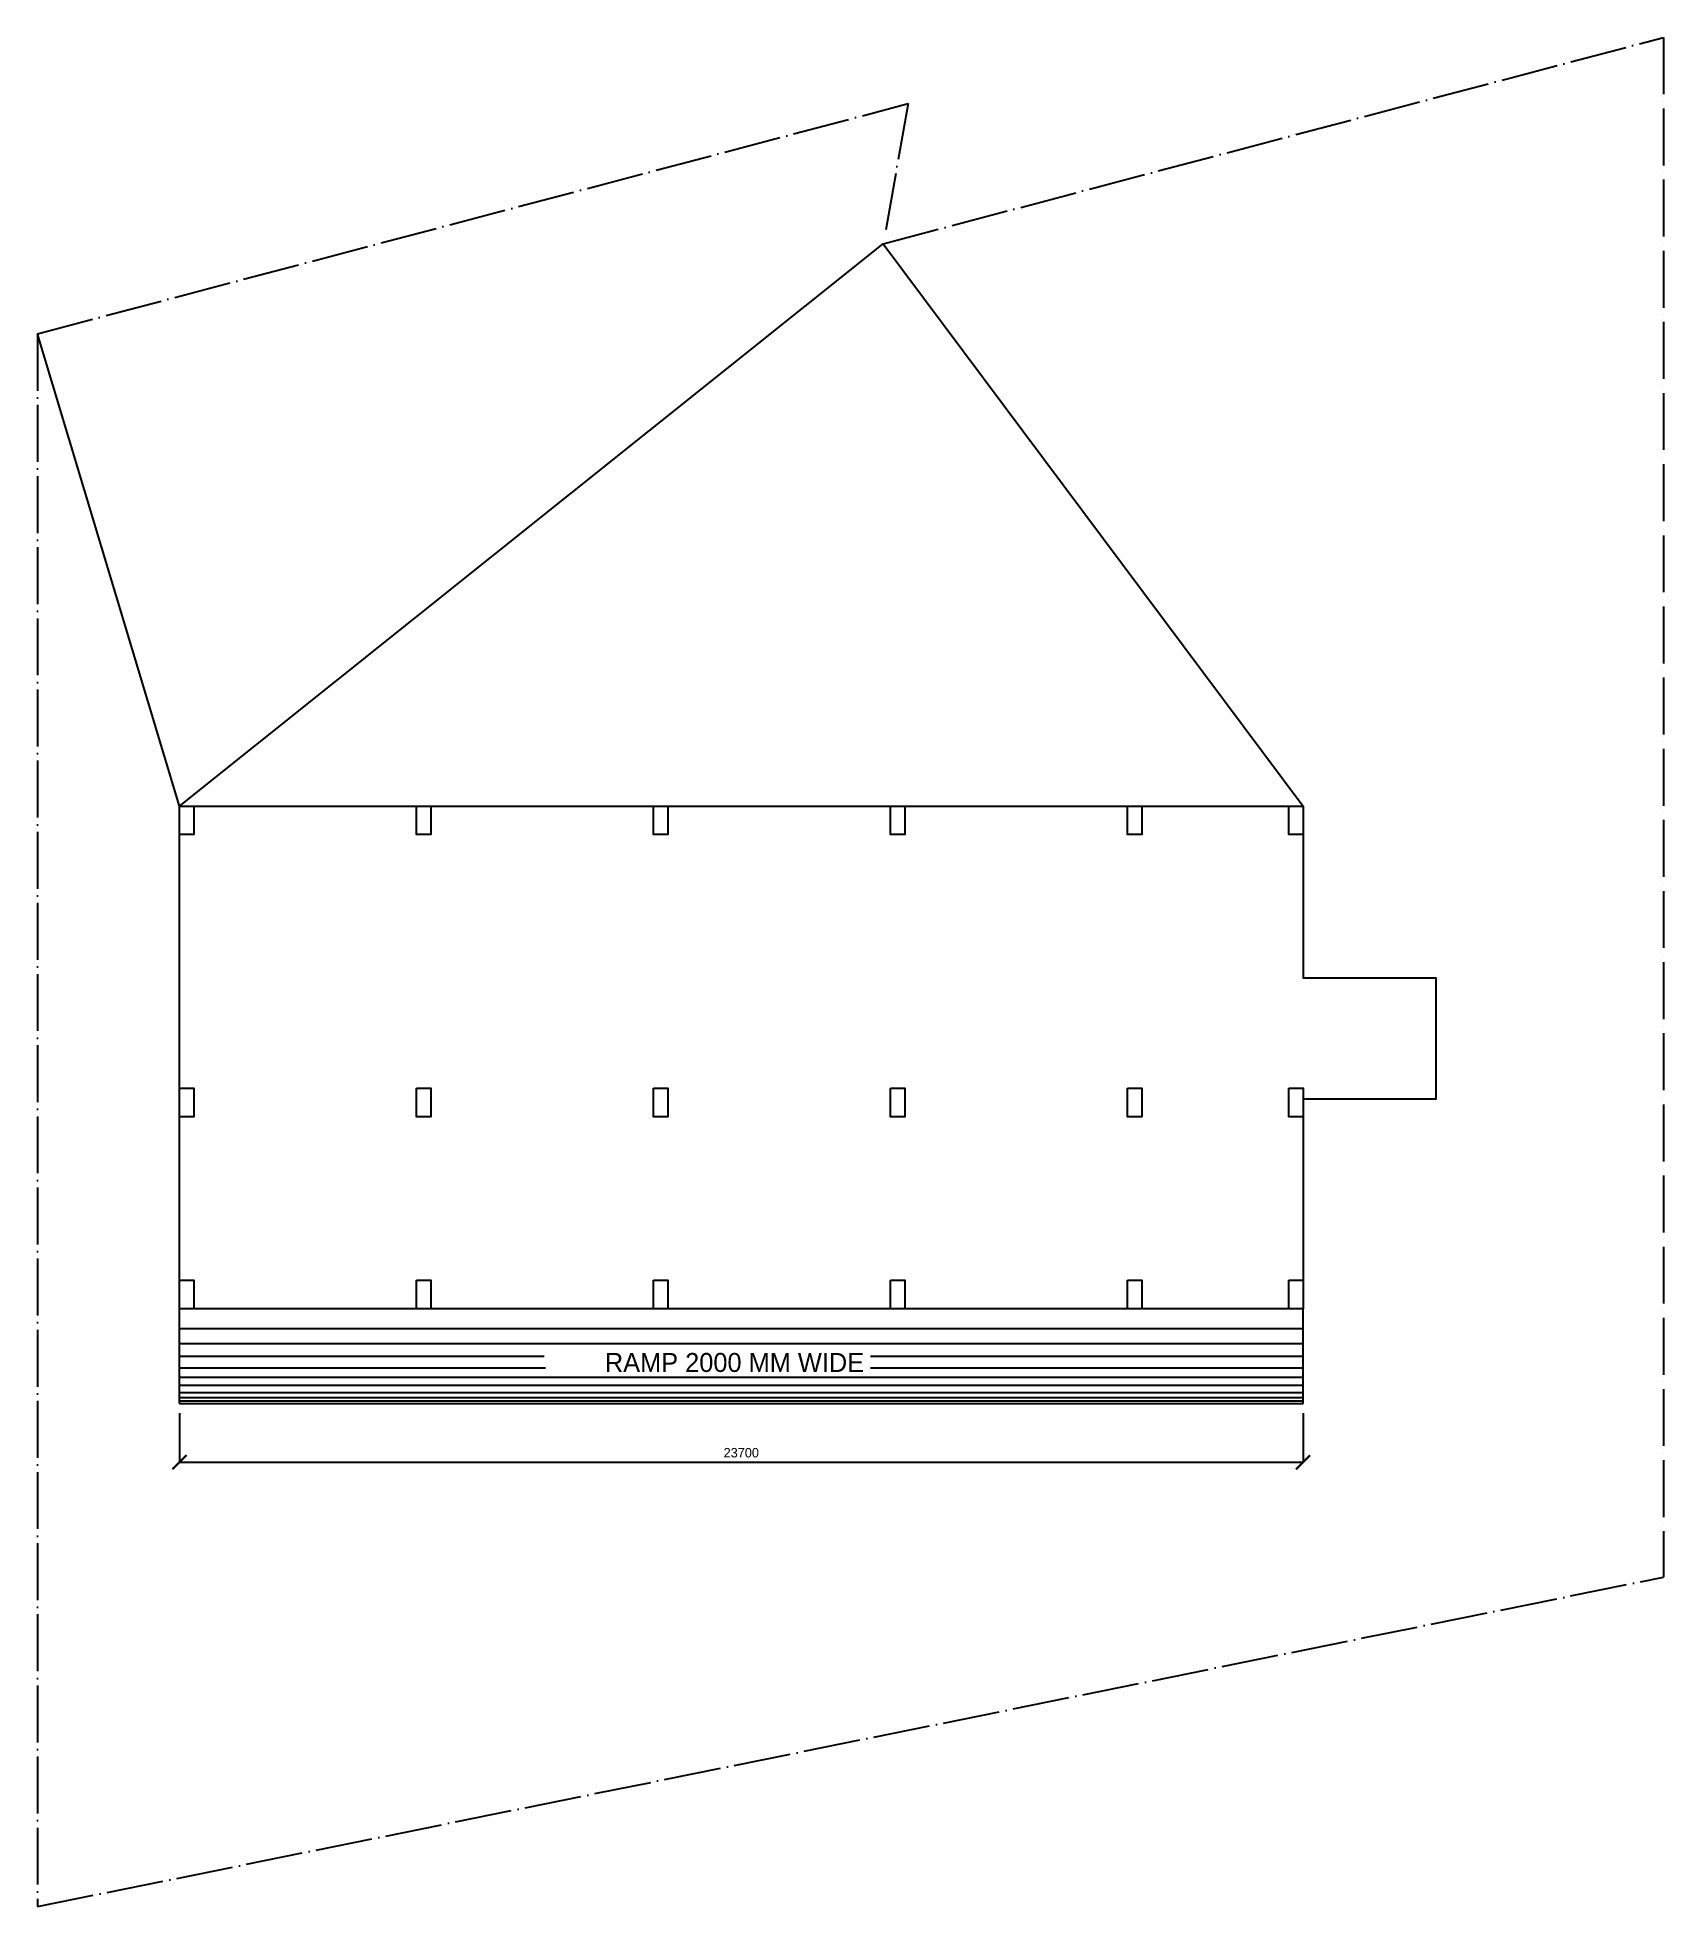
# Model space of a CAD drawing. Header units: millimetres. Extents: x 99749 to 363573, y 5266 to 161474.
# Drawn here: x 170080 to 204387, y 122058 to 161474 of the extents above; entities that cross this region are included whole.
import ezdxf

# ---------------------------------------------------------------- set-up
doc = ezdxf.new("R2010")
doc.units = ezdxf.units.MM
doc.linetypes.add('ACAD_ISO04W100', pattern=[30, 24, -3, 0, -3])
doc.layers.add('COLUMNS', color=7, linetype='Continuous')
doc.layers.add('WALLS', color=7, linetype='Continuous')
doc.dimstyles.new('ISO-25', dxfattribs={"dimtxt": 200, "dimasz": 300, "dimexe": 1.25, "dimexo": 200, "dimgap": 100, "dimtad": 1, "dimdec": 0, "dimdsep": 46, "dimtxsty": 'Standard', "dimblk": 'ARCHTICK', "dimcen": 2.5, "dimadec": 0, "dimazin": 0, "dimtfac": 1, "dimtdec": 0, "dimtmove": 0, "dimatfit": 3, "dimfxl": 1, "dimarcsym": 0})

msp = doc.modelspace()

# ---------------------------------------------------------------- texts
at = {"ltscale": 50, "insert": (187521, 133732.1), "char_height": 400, "width": 7715.983, "attachment_point": 3}
msp.add_mtext('RAMP 2000 MM WIDE', dxfattribs=at)

# ---------------------------------------------------------------- blocks, each defined once
blk = doc.blocks.new('_ArchTick')
at = {"color": 0, "linetype": 'ByBlock', "const_width": 0.15}
blk.add_lwpolyline([(-0.5, -0.5), (0.5, 0.5)], dxfattribs=at)
blk = doc.blocks.new('*D32')
at = {"layer": 'Defpoints', "color": 0, "ltscale": 50}
for p in [(173080, 132665), (196780, 132665), (196780, 131428)]:
    blk.add_point(p, dxfattribs=at)
at = {"layer": 'WALLS', "color": 0, "lineweight": -2, "ltscale": 50}
for p, q in [((173080, 132465), (173080, 131427)), ((196780, 132465), (196780, 131427)), ((173080, 131428), (196780, 131428))]:
    blk.add_line(p, q, dxfattribs=at)
at = {"layer": 'WALLS', "color": 0, "lineweight": -2, "ltscale": 50, "xscale": 300, "yscale": 300, "zscale": 300, "rotation": 180}
blk.add_blockref('_ArchTick', (173080, 131428), dxfattribs=at)
at = {"layer": 'WALLS', "color": 0, "lineweight": -2, "ltscale": 50, "xscale": 300, "yscale": 300, "zscale": 300}
blk.add_blockref('_ArchTick', (196780, 131428), dxfattribs=at)
at = {"layer": 'WALLS', "color": 0, "ltscale": 50, "insert": (184930, 131628), "char_height": 200, "attachment_point": 5}
blk.add_mtext('23700', dxfattribs=at)

# ---------------------------------------------------------------- dimensions: what is measured, and where the dimension line sits
at = {"layer": 'WALLS', "ltscale": 50}
dim = msp.add_linear_dim(base=(196780.5, 131427.8), p1=(173080.5, 132665.2), p2=(196780.5, 132665.2), dimstyle='ISO-25', dxfattribs=at)
dim.commit()
dim.dimension.update_dxf_attribs({"geometry": '*D32', "text_midpoint": (184930.5, 131627.8)})

# ---------------------------------------------------------------- linework, layer by layer
at = {"linetype": 'ACAD_ISO04W100', "ltscale": 50}
for p, q in [((187925.4, 157123.9), (204387.5, 161474.4)), ((204387.5, 161474.4), (204387.5, 129005.9)), ((170080.5, 155223.1), (188449.8, 160077.7)), ((188449.8, 160077.7), (187925.4, 157123.9)), ((170080.5, 155223.1), (170080.5, 122057.6)), ((170080.5, 122057.6), (204387.5, 129005.9))]:
    msp.add_line(p, q, dxfattribs=at)
at = {"layer": 'COLUMNS', "ltscale": 50}
for points in [[(173080.5, 145265.2), (173380.5, 145265.2), (173380.5, 144665.2), (173080.5, 144665.2)], [(178080.5, 145265.2), (178380.5, 145265.2), (178380.5, 144665.2), (178080.5, 144665.2)], [(183080.5, 145265.2), (183380.5, 145265.2), (183380.5, 144665.2), (183080.5, 144665.2)], [(188080.5, 145265.2), (188380.5, 145265.2), (188380.5, 144665.2), (188080.5, 144665.2)], [(193080.5, 145265.2), (193380.5, 145265.2), (193380.5, 144665.2), (193080.5, 144665.2)], [(196480.5, 145265.2), (196780.5, 145265.2), (196780.5, 144665.2), (196480.5, 144665.2)], [(173080.5, 139315.2), (173380.5, 139315.2), (173380.5, 138715.2), (173080.5, 138715.2)], [(178080.5, 139315.2), (178380.5, 139315.2), (178380.5, 138715.2), (178080.5, 138715.2)], [(183080.5, 139315.2), (183380.5, 139315.2), (183380.5, 138715.2), (183080.5, 138715.2)], [(188080.5, 139315.2), (188380.5, 139315.2), (188380.5, 138715.2), (188080.5, 138715.2)], [(193080.5, 139315.2), (193380.5, 139315.2), (193380.5, 138715.2), (193080.5, 138715.2)], [(196480.5, 139315.2), (196780.5, 139315.2), (196780.5, 138715.2), (196480.5, 138715.2)], [(173080.5, 135265.2), (173380.5, 135265.2), (173380.5, 134665.2), (173080.5, 134665.2)], [(178080.5, 135265.2), (178380.5, 135265.2), (178380.5, 134665.2), (178080.5, 134665.2)], [(183080.5, 135265.2), (183380.5, 135265.2), (183380.5, 134665.2), (183080.5, 134665.2)], [(188080.5, 135265.2), (188380.5, 135265.2), (188380.5, 134665.2), (188080.5, 134665.2)], [(193080.5, 135265.2), (193380.5, 135265.2), (193380.5, 134665.2), (193080.5, 134665.2)], [(196480.5, 135265.2), (196780.5, 135265.2), (196780.5, 134665.2), (196480.5, 134665.2)]]:
    msp.add_lwpolyline(points, close=True, dxfattribs=at)
at = {"layer": 'WALLS', "ltscale": 50}
for p, q in [((173080.5, 145265.2), (187925.4, 157123.9)), ((187925.4, 157123.9), (196780.5, 145265.2)), ((173080.5, 145265.2), (170080.5, 155223.1)), ((173080.5, 132665.2), (173080.5, 134665.2)), ((196780.5, 132665.2), (196780.5, 134665.2)), ((173080.5, 134249.4), (196780.5, 134249.4)), ((173080.5, 133935.3), (196780.5, 133935.3)), ((173080.5, 133665.2), (180774.3, 133665.2)), ((187654.4, 133665.2), (196780.5, 133665.2)), ((173080.5, 133421.4), (180802.7, 133421.4)), ((187654.4, 133421.4), (196780.5, 133421.4)), ((173080.5, 133221.5), (196780.5, 133221.5)), ((173080.5, 133050.2), (196780.5, 133050.2)), ((173080.5, 132897.9), (196780.5, 132897.9)), ((173080.5, 132793.2), (196780.5, 132793.2)), ((173080.5, 132725.1), (196780.5, 132725.1)), ((173080.5, 132665.2), (196780.5, 132665.2))]:
    msp.add_line(p, q, dxfattribs=at)
msp.add_lwpolyline([(173080.5, 145265.2), (196780.5, 145265.2), (196780.5, 141645.2), (199580.5, 141645.2), (199580.5, 139085.2), (196780.5, 139085.2), (196780.5, 134665.2), (173080.5, 134665.2), (173080.5, 145265.2)], dxfattribs=at)

msp.set_redraw_order([(e.dxf.handle, doc.entitydb.next_handle()) for e in msp.query("TEXT MTEXT ATTDEF DIMENSION ARC_DIMENSION")])  # texts and dimensions are drawn at this point

doc.saveas('drawing.dxf')
